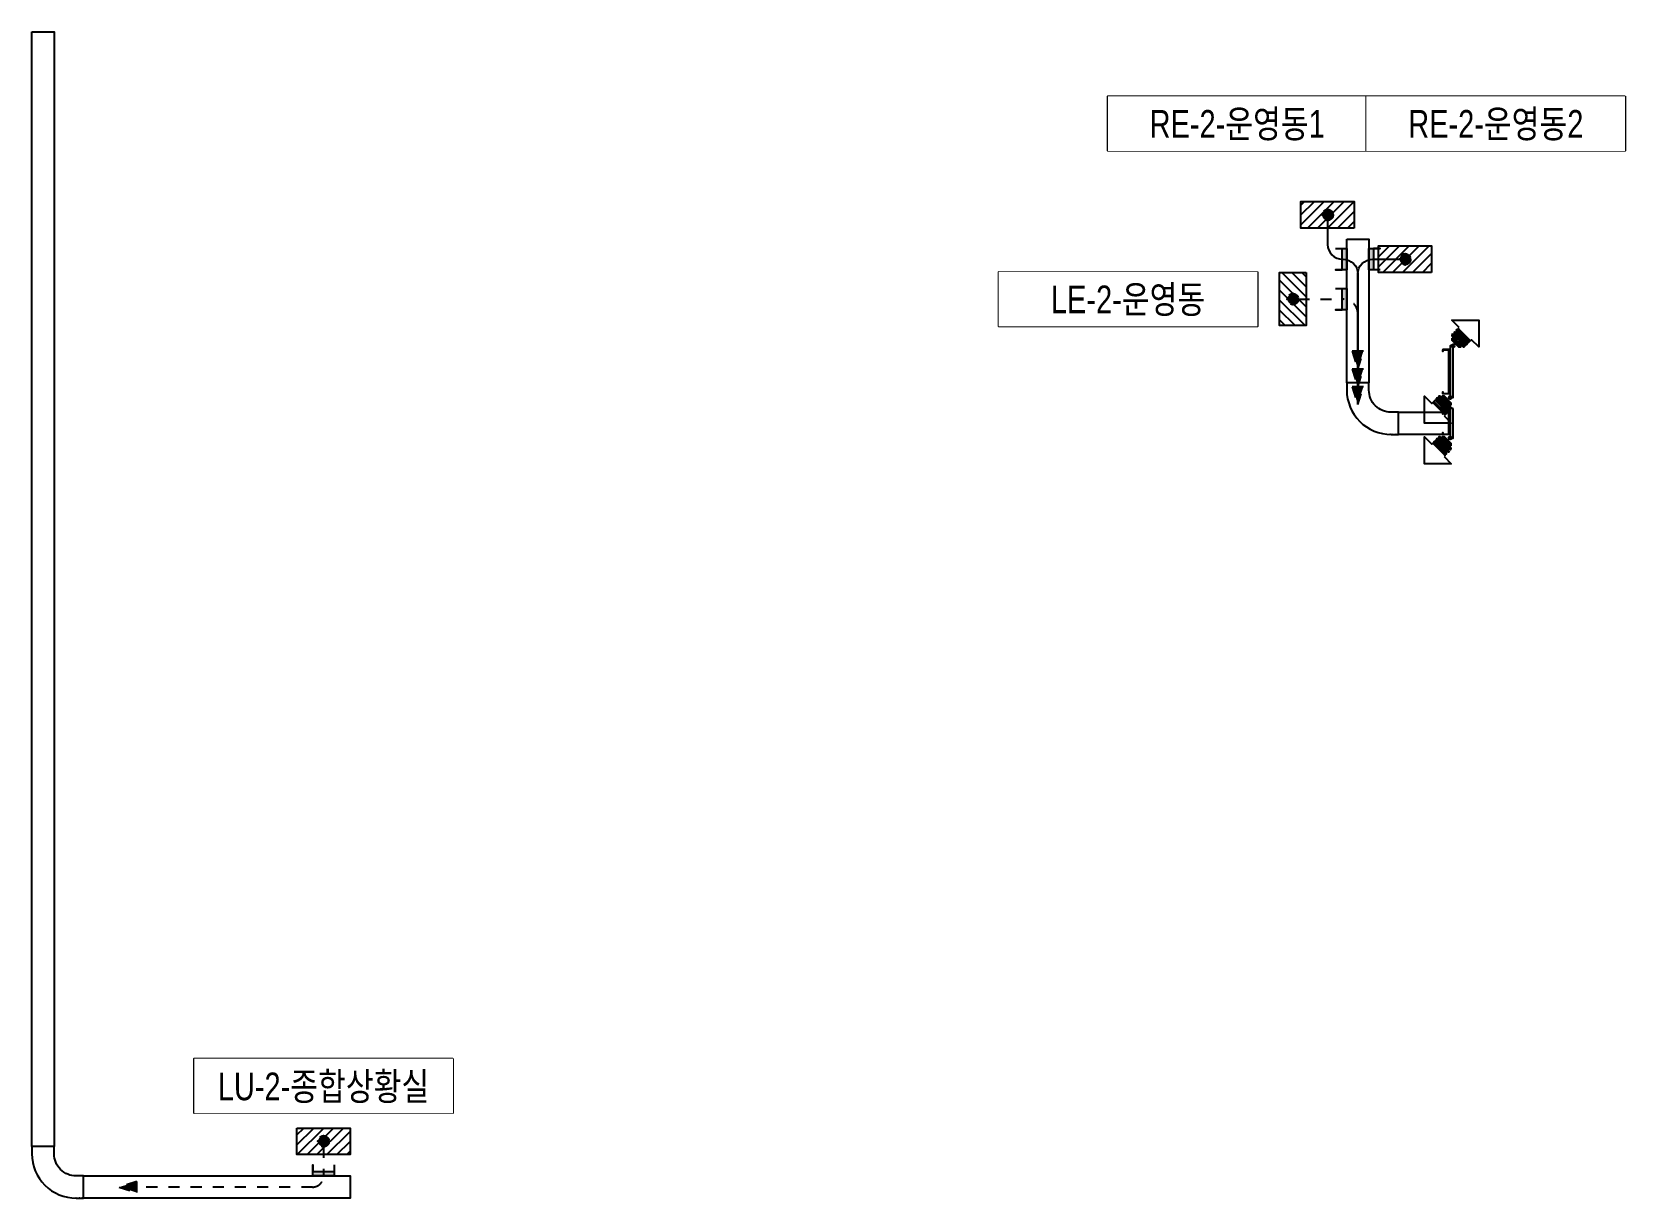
# Model space of a CAD drawing. Header units: millimetres. Extents: x -149088 to 500787, y -530175 to 1035835.
# Drawn here: x 126954 to 148535, y -87695 to -71895 of the extents above; entities that cross this region are included whole.
import ezdxf
from ezdxf.enums import TextEntityAlignment as Align

# ---------------------------------------------------------------- set-up
doc = ezdxf.new("R2010")
doc.units = ezdxf.units.MM
doc.header["$LTSCALE"] = 150
doc.linetypes.add('D1', pattern=[3, 1, -1, 1])
for name, color, linetype in [('------01 Distribution Panel', 3, 'Continuous'), ('------01 Distribution Panel_UPS_Emgency', 232, 'Continuous'), ('-----00 LV_CABLE', 2, 'Continuous'), ('-----26 Electrical Cable Tray', 200, 'Continuous'), ('-----26 Electrical Cable Tray_건물(UPS)', 100, 'Continuous'), ('-----26 Electrical Cable Tray_건물(일반)', 20, 'Continuous')]:
    doc.layers.add(name, color=color, linetype=linetype)
doc.styles.add('ELEC', font='')
doc.styles.get('ELEC').set_extended_font_data('Dotum')

# ---------------------------------------------------------------- blocks, each defined once
blk = doc.blocks.new('A02')
h = blk.add_hatch()
h.set_pattern_fill('ANSI31', color=256, scale=25, style=0)
h.set_pattern_definition([(45, (-2000, -19200), (-56.1266, 56.1266), [])])
h.paths.add_polyline_path([(-300, 300), (-300, 0), (300, 0), (300, 300)])
blk.add_lwpolyline([(300, 0), (-300, 0), (-300, 300), (300, 300)], close=True)
blk = doc.blocks.new('*U27')
at = {"color": 0}
blk.add_lwpolyline([(0, 0), (-100, 0, -0.414214), (-400, 300), (-400, 400), (-700, 400), (-700, 300, 0.414214), (-100, -300), (0, -300)], format="xyb", close=True, dxfattribs=at)
at = {"color": 0, "style": 'ELEC'}
blk.add_text('W:300(ELBOW 90)', height=10, dxfattribs=at).set_placement((-5, -290), align=Align.MIDDLE_RIGHT)
blk = doc.blocks.new('O08')
blk.add_hatch(color=256).paths.add_polyline_path([(120, 51), (-120, 51), (-120, 0), (120, 0)])
blk.add_lwpolyline([(120, 127.5), (120, 0), (-120, 0), (-120, 127.5), (-120, 51), (120, 51)])
blk = doc.blocks.new('11')
at = {"linetype": 'D1'}
h = blk.add_hatch(color=256, dxfattribs=at)
edge = h.paths.add_edge_path()
edge.add_arc((0, 0), 75, 0, 360)
blk.add_circle((0, 0), 75, dxfattribs=at)
for p in [(-75, 0), (0, 75), (75, 0), (0, -75)]:
    blk.add_point(p, dxfattribs=at)
blk = doc.blocks.new('22')
at = {"linetype": 'D1'}
h = blk.add_hatch(color=0, dxfattribs=at)
h.dxf.hatch_style = 1
h.paths.add_polyline_path([(0, 0), (-241, 75), (-241, -75)])
at = {"color": 0, "linetype": 'D1'}
blk.add_lwpolyline([(-241, -75), (0, 0), (-241, 75)], close=True, dxfattribs=at)
blk = doc.blocks.new('A$C756fbc58')
at = {"color": 0}
for points in [[(69, 208), (-13, 290), (290, 290), (290, -13), (208, 69), (196, 57), (57, 196)], [(32, 170), (170, 32), (183, 44), (44, 183)], [(-13, 126), (-13, 114), (114, -13), (126, -13), (132, -6), (-6, 132)], [(-13, 88), (-13, 63), (63, -13), (88, -13)], [(6, 145), (145, 6), (158, 19), (19, 158)]]:
    blk.add_lwpolyline(points, close=True, dxfattribs=at)
blk.add_circle((0, 0), 17.8, dxfattribs=at)
blk = doc.blocks.new('*U10')
at = {"linetype": 'Continuous', "ltscale": 0.1}
for p, q in [((-250, 57), (-250, 59)), ((-200, 57), (-200, 59)), ((-150, 57), (-150, 59)), ((-100, 57), (-100, 59)), ((-50, 57), (-50, 59)), ((0, 57), (0, 59)), ((50, 57), (50, 59)), ((100, 57), (100, 59)), ((150, 57), (150, 59)), ((200, 57), (200, 59)), ((250, 57), (250, 59))]:
    blk.add_line(p, q, dxfattribs=at)
blk.add_lwpolyline([(350, 0), (350, 40), (-350, 40), (-350, 0)], close=True, dxfattribs=at)
for points in [[(-300, 40), (-300, 140), (-275, 140), (-275, 137), (-297, 137), (-297, 40)], [(-297, 59), (297, 59)], [(-297, 57), (297, 57)], [(297, 43), (-297, 43)], [(300, 40), (300, 140), (275, 140), (275, 137), (297, 137), (297, 40)]]:
    blk.add_lwpolyline(points, dxfattribs=at)
at = {"linetype": 'Continuous', "ltscale": 0.1, "style": 'ELEC'}
blk.add_text('W600*H100', height=10, dxfattribs=at).set_placement((-340, 10), align=Align.MIDDLE_LEFT)
blk = doc.blocks.new('*U28')
at = {"linetype": 'Continuous', "ltscale": 0.1}
for p, q in [((-100, 57), (-100, 59)), ((-50, 57), (-50, 59)), ((0, 57), (0, 59)), ((50, 57), (50, 59)), ((100, 57), (100, 59))]:
    blk.add_line(p, q, dxfattribs=at)
blk.add_lwpolyline([(200, 0), (200, 40), (-200, 40), (-200, 0)], close=True, dxfattribs=at)
for points in [[(-150, 40), (-150, 140), (-125, 140), (-125, 137), (-147, 137), (-147, 40)], [(-147, 59), (147, 59)], [(-147, 57), (147, 57)], [(147, 43), (-147, 43)], [(150, 40), (150, 140), (125, 140), (125, 137), (147, 137), (147, 40)]]:
    blk.add_lwpolyline(points, dxfattribs=at)
at = {"linetype": 'Continuous', "ltscale": 0.1, "style": 'ELEC'}
blk.add_text('W300*H100', height=10, dxfattribs=at).set_placement((-190, 10), align=Align.MIDDLE_LEFT)

msp = doc.modelspace()

# ---------------------------------------------------------------- linework, layer by layer
at = {"layer": '------01 Distribution Panel', "color": 1}
for points in [[(145031, -72767), (145031, -73507), (141528, -73507), (141528, -72767)], [(143554, -75145), (143554, -75885), (140050, -75885), (140050, -75145)], [(132656, -85805), (132656, -86545), (129152, -86545), (129152, -85805)]]:
    msp.add_lwpolyline(points, close=True, dxfattribs=at)
at = {"layer": '-----00 LV_CABLE'}
for points in [[(144504, -74450), (144504, -74775, 0.414214), (144704, -74975), (144714, -74975, -0.414214), (144914, -75175), (144914, -76704)], [(144914, -76944), (144914, -75175, -0.414214), (145114, -74975), (145629, -74975)]]:
    msp.add_lwpolyline(points, format="xyb", dxfattribs=at)
at = {"layer": '-----00 LV_CABLE', "linetype": 'D1'}
for points in [[(144109, -75515), (144714, -75515, -0.414214), (144914, -75715), (144914, -76223)], [(130904, -87000), (130904, -87395, -0.414214), (130754, -87545), (128377, -87545)]]:
    msp.add_lwpolyline(points, format="xyb", dxfattribs=at)
at = {"layer": '-----26 Electrical Cable Tray_건물(UPS)', "elevation": 0}
for points in [[(126954, -71895), (127254, -71895), (127254, -86995), (126954, -86995)], [(127654, -87695), (127654, -87395), (131264, -87395), (131264, -87695)]]:
    msp.add_lwpolyline(points, close=True, dxfattribs=at)
at = {"layer": '-----26 Electrical Cable Tray_건물(일반)'}
for points in [[(144764, -74705), (145064, -74705), (145064, -76648), (144764, -76648)], [(146164, -77348), (145464, -77348), (145464, -77048), (146164, -77048)]]:
    msp.add_lwpolyline(points, close=True, dxfattribs=at)

# ---------------------------------------------------------------- block references
at = {"layer": '------01 Distribution Panel', "xscale": 1.2, "yscale": 1.2, "zscale": 1.2}
for p in [(144504, -74555), (145554, -75155)]:
    msp.add_blockref('A02', p, dxfattribs=at)
at = {"layer": '------01 Distribution Panel', "xscale": 1.2, "yscale": 1.2, "zscale": 1.2, "rotation": 90}
msp.add_blockref('A02', (144214, -75515), dxfattribs=at)
at = {"layer": '------01 Distribution Panel_UPS_Emgency', "xscale": 1.2, "yscale": 1.2, "zscale": 1.2, "rotation": 180}
msp.add_blockref('A02', (130904, -86745), dxfattribs=at)
at = {"layer": '-----00 LV_CABLE', "linetype": 'D1'}
for p in [(144504, -74375), (145554, -74975), (144034, -75515), (130904, -86925)]:
    msp.add_blockref('11', p, dxfattribs=at)
at = {"layer": '-----00 LV_CABLE', "linetype": 'D1', "xscale": 1.2, "yscale": 1.2, "zscale": 1.2}
for p, rotation in [((144764, -74975), 89.99999999999999), ((145064, -74975), 270), ((144764, -75515), 90)]:
    msp.add_blockref('O08', p, dxfattribs=dict(at, rotation=rotation))
at = {"layer": '-----00 LV_CABLE', "linetype": 'D1'}
for p, rotation in [((144914, -76463), 270), ((144914, -76704), 270), ((144914, -76944), 270), ((128136, -87545), 180)]:
    msp.add_blockref('22', p, dxfattribs=dict(at, rotation=rotation))
at = {"layer": '-----00 LV_CABLE', "linetype": 'D1', "xscale": 1.2, "yscale": 1.2, "zscale": 1.2}
msp.add_blockref('O08', (130904, -87395), dxfattribs=at)
at = {"layer": '-----26 Electrical Cable Tray', "xscale": 1.2, "yscale": 1.2, "zscale": 1.2}
msp.add_blockref('A$C756fbc58', (146204, -76148), dxfattribs=at)
at = {"layer": '-----26 Electrical Cable Tray', "linetype": 'Continuous', "ltscale": 7.5, "rotation": 89.99999999999999}
msp.add_blockref('*U10', (146204, -76498), dxfattribs=at)
at = {"layer": '-----26 Electrical Cable Tray', "xscale": 1.2, "yscale": 1.2, "zscale": 1.2, "rotation": 180}
msp.add_blockref('A$C756fbc58', (146164, -76848), dxfattribs=at)
at = {"layer": '-----26 Electrical Cable Tray_건물(UPS)'}
msp.add_blockref('*U27', (127654, -87395), dxfattribs=at)
at = {"layer": '-----26 Electrical Cable Tray_건물(일반)'}
msp.add_blockref('*U27', (145464, -77048), dxfattribs=at)
at = {"layer": '-----26 Electrical Cable Tray_건물(일반)', "rotation": 89.99999999999999}
msp.add_blockref('*U28', (146204, -77198), dxfattribs=at)
at = {"layer": '-----26 Electrical Cable Tray_건물(일반)', "xscale": 1.2, "yscale": 1.2, "zscale": 1.2, "rotation": 180}
msp.add_blockref('A$C756fbc58', (146164, -77398), dxfattribs=at)

# ---------------------------------------------------------------- next in the draw order: wipeouts: each hides what was drawn before it
at = {"color": 1}
for points in [[(141528, -72767), (145031, -72767), (145031, -73507), (141528, -73507)], [(140050, -75145), (143554, -75145), (143554, -75885), (140050, -75885)], [(129152, -85805), (132656, -85805), (132656, -86545), (129152, -86545)]]:
    msp.add_wipeout(points, dxfattribs=at).dxf.layer = '------01 Distribution Panel'

# ---------------------------------------------------------------- next in the draw order: linework, layer by layer
at = {"layer": '------01 Distribution Panel', "color": 1}
for points in [[(148535, -72767), (148535, -73507), (145031, -73507), (145031, -72767)], [(143554, -75145), (143554, -75885), (140050, -75885), (140050, -75145)], [(132656, -85805), (132656, -86545), (129152, -86545), (129152, -85805)]]:
    msp.add_lwpolyline(points, close=True, dxfattribs=at)

# ---------------------------------------------------------------- next in the draw order: wipeouts: each hides what was drawn before it
at = {"color": 1}
for points, layer in [([(145031, -72767), (148535, -72767), (148535, -73507), (145031, -73507)], '------01 Distribution Panel'), ([(140050, -75145), (143554, -75145), (143554, -75885), (140050, -75885)], '------01 Distribution Panel'), ([(129152, -85805), (132656, -85805), (132656, -86545), (129152, -86545)], '------01 Distribution Panel_UPS_Emgency')]:
    msp.add_wipeout(points, dxfattribs=at).dxf.layer = layer

# ---------------------------------------------------------------- next in the draw order: linework, layer by layer
at = {"layer": '------01 Distribution Panel', "color": 1}
msp.add_lwpolyline([(145031, -72767), (145031, -73507), (141528, -73507), (141528, -72767)], close=True, dxfattribs=at)

# ---------------------------------------------------------------- next in the draw order: texts
at = {"layer": '------01 Distribution Panel', "style": 'ELEC', "width": 0.8}
msp.add_text('LE-2-운영동', height=375, dxfattribs=at).set_placement((141802, -75515), align=Align.MIDDLE)
at = {"layer": '------01 Distribution Panel_UPS_Emgency', "style": 'ELEC', "width": 0.8}
msp.add_text('LU-2-종합상황실', height=375, dxfattribs=at).set_placement((130904, -86175), align=Align.MIDDLE)

# ---------------------------------------------------------------- next in the draw order: wipeouts: each hides what was drawn before it
at = {"color": 1}
msp.add_wipeout([(141528, -72767), (145031, -72767), (145031, -73507), (141528, -73507)], dxfattribs=at).dxf.layer = '------01 Distribution Panel'

# ---------------------------------------------------------------- next in the draw order: linework, layer by layer
at = {"layer": '------01 Distribution Panel', "color": 1}
msp.add_lwpolyline([(148535, -72767), (148535, -73507), (145031, -73507), (145031, -72767)], close=True, dxfattribs=at)

# ---------------------------------------------------------------- next in the draw order: texts
at = {"layer": '------01 Distribution Panel', "style": 'ELEC', "width": 0.8}
msp.add_text('RE-2-운영동1', height=375, dxfattribs=at).set_placement((143280, -73137), align=Align.MIDDLE)

# ---------------------------------------------------------------- next in the draw order: wipeouts: each hides what was drawn before it
at = {"color": 1}
msp.add_wipeout([(145031, -72767), (148535, -72767), (148535, -73507), (145031, -73507)], dxfattribs=at).dxf.layer = '------01 Distribution Panel'

# ---------------------------------------------------------------- next in the draw order: texts
at = {"layer": '------01 Distribution Panel', "style": 'ELEC', "width": 0.8}
msp.add_text('RE-2-운영동2', height=375, dxfattribs=at).set_placement((146783, -73137), align=Align.MIDDLE)

doc.saveas('drawing.dxf')
